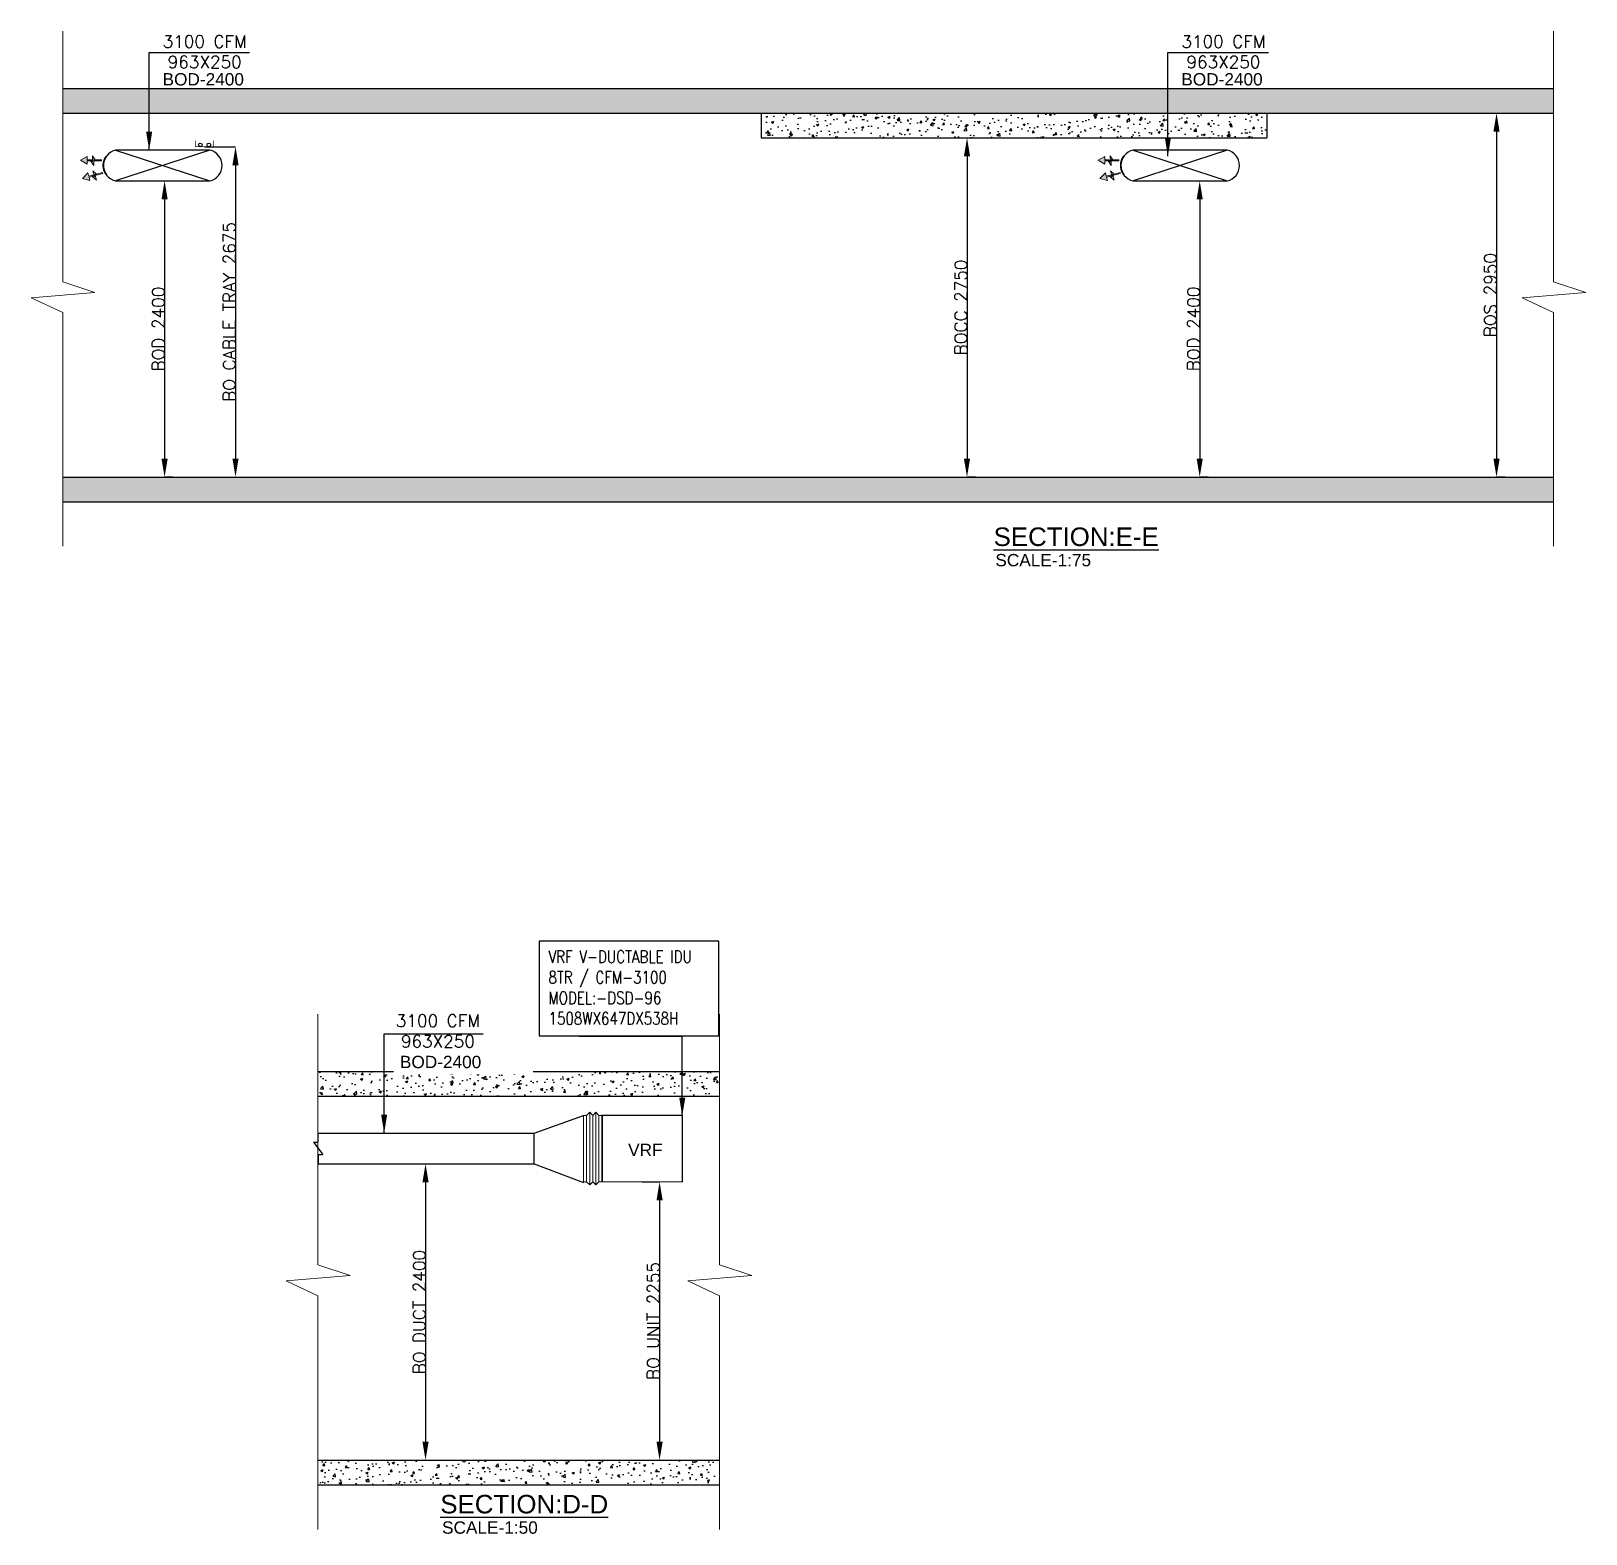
# Model space of a CAD drawing. Header units: millimetres. Extents: x 148480 to 578986, y 39883 to 155062.
# Drawn here: x 221178 to 233786, y 39883 to 52064 of the extents above; entities that cross this region are included whole.
import ezdxf

# ---------------------------------------------------------------- set-up
doc = ezdxf.new("R2010")
doc.units = ezdxf.units.MM
doc.header["$PDMODE"] = 34
doc.header["$PDSIZE"] = -1
for name, color, linetype, lineweight in [('0-1 AC UNIT', 5, 'Continuous', 25), ('AC OA DUCT', 11, 'Continuous', 5), ('COPPER PIPE ', 4, 'Continuous', 30), ('DRAIN PIPE', 76, 'Continuous', 30), ('M-HVAC RETURN AIR DUCT', 1, 'Continuous', 0), ('M-HVAC-EQUIP TEXT', 7, 'Continuous', 0)]:
    doc.layers.add(name, color=color, linetype=linetype, lineweight=lineweight)
for name, color, linetype in [('Ac-text', 7, 'Continuous'), ('CB-AC-SA OVAL DUCT', 6, 'Continuous'), ('Hatch 01_UC', 7, 'Continuous'), ('HVAC-SECTIONS', 7, 'Continuous'), ('M-HVAC ELLIPTICAL DUCT', 6, 'Continuous'), ('M-HVAC VRV PIPE', 4, 'Continuous'), ('M-HVAC-BOF', 6, 'Continuous'), ('M-HVAC-SA DUCT(RECT)', 4, 'Continuous'), ('M-HVAC-TEXT', 7, 'Continuous')]:
    doc.layers.add(name, color=color, linetype=linetype)
doc.styles.add('ARAIL', font='arial.ttf')
doc.styles.add('Arial', font='arial.ttf', dxfattribs={"height": 3})
doc.styles.add('HVAC TEXT', font='Romans.shx', dxfattribs={"width": 0.8, "height": 100})
doc.styles.add('MtX_romans_shx', font='romans.shx')
doc.styles.add('R', font='romans.shx')
doc.styles.add('ROMAND', font='romand__.ttf')
doc.dimstyles.new('Vayucon', dxfattribs={"dimtxt": 200, "dimasz": 150, "dimexe": 0, "dimexo": 0, "dimgap": 9e-05, "dimtad": 1, "dimdec": 0, "dimrnd": 5, "dimzin": 0, "dimdsep": 46, "dimtxsty": 'ROMAND', "dimcen": 90, "dimclrd": 42, "dimclre": 8, "dimclrt": 7, "dimadec": 0, "dimazin": 0, "dimtfac": 1, "dimtdec": 0, "dimtofl": 0, "dimtmove": 1, "dimatfit": 0, "dimfxl": 1, "dimtolj": 1, "dimtzin": 0, "dimarcsym": 0})
pattern_1 = [(50, (-9337.6, -9647.92), (182.18467, -15.93909), [19.05, -209.55]), (355, (-9337.6, -9647.92), (-35.24283, 191.05664), [15.24, -167.64]), (100.451, (-9322.42, -9649.25), (146.9425, 175.11669), [16.19, -178.09]), (46.1842, (-9337.6, -9597.12), (271.07904, -42.04233), [28.575, -314.325]), (96.6356, (-9315, -9600.63), (237.40423, 247.42556), [24.285, -267.135]), (351.184, (-9337.6, -9597.12), (237.4046, 247.42512), [22.86, -251.46]), (21, (-9312.2, -9609.82), (151.61488, -102.26552), [19.05, -209.55]), (326, (-9312.2, -9609.82), (61.80203, 184.18797), [15.24, -167.64]), (71.4514, (-9299.57, -9618.35), (213.41649, 81.92286), [16.19, -178.09]), (37.5, (-9337.6, -9647.925), (3.088603, 84.555039), [0, -165.608, 0, -170.18, 0, -168.275]), (7.5, (-9337.6, -9647.925), (66.819663, 100.180575), [0, -97.028, 0, -161.798, 0, -64.135]), (327.5, (-9394.245, -9647.925), (135.590595, -5.728744), [0, -63.5, 0, -198.12, 0, -262.89]), (317.5, (-9419.65, -9647.92), (148.12918, 25.42649), [0, -82.55, 0, -131.572, 0, -186.69])]

msp = doc.modelspace()

# ---------------------------------------------------------------- texts
at = {"layer": 'Ac-text', "color": 7, "style": 'Arial'}
for s, height, p in [('%%USECTION:E-E', 150, (228982.8, 47890.3)), ('SCALE-1:75', 100, (228996.9, 47725.6)), ('%%USECTION:D-D', 150, (224495.9, 40049)), ('SCALE-1:50', 100, (224510, 39884.2))]:
    msp.add_text(s, height=height, dxfattribs=at).set_placement(p)
at = {"layer": 'M-HVAC-BOF', "color": 6, "lineweight": -2, "char_height": 100, "width": 1028.731, "attachment_point": 1, "style": 'ARAIL'}
for insert in [(222243.5, 51723.2, 1198.1), (230504.7, 51723.2, 1198.1)]:
    msp.add_mtext('BOD-2400', dxfattribs=dict(at, insert=insert))
at = {"layer": 'M-HVAC-EQUIP TEXT', "color": 0, "insert": (225373.5, 44611.1, -2.4), "char_height": 100, "width": 2764.508, "attachment_point": 1, "style": 'HVAC TEXT'}
msp.add_mtext('VRF V-DUCTABLE IDU\\P8TR / CFM-3100\\PMODEL:-DSD-96\\P1508WX647DX538H', dxfattribs=at)
at = {"layer": 'M-HVAC-SA DUCT(RECT)', "color": 0, "linetype": 'Continuous', "insert": (226018.9, 43045.1, -1), "char_height": 100, "width": 179.998, "attachment_point": 1, "style": 'MtX_romans_shx'}
msp.add_mtext('{\\fArial|b0|i0|c0|p0;VRF}', dxfattribs=at)
at = {"layer": 'M-HVAC-TEXT', "color": 7, "char_height": 100, "width": 788.359, "attachment_point": 2, "style": 'R'}
for insert in [(222585.4, 52029.5), (230846.5, 52029.5)]:
    msp.add_mtext('3100 CFM\\P963X250', dxfattribs=dict(at, insert=insert))
at = {"layer": 'M-HVAC-TEXT', "color": 7, "insert": (224476.3, 44092), "char_height": 100, "width": 788.359, "attachment_point": 2, "style": 'R', "bg_fill": 2}
msp.add_mtext('3100 CFM\\P963X250', dxfattribs=at)

# ---------------------------------------------------------------- blocks, each defined once
blk = doc.blocks.new('*D75')
at = {"layer": 'DEFPOINTS', "color": 0, "linetype": 'Continuous', "transparency": 16777216}
for p in [(224280, 42882), (224280, 40480), (224376, 40480)]:
    blk.add_point(p, dxfattribs=at)
at = {"layer": 'HVAC-SECTIONS', "color": 8, "linetype": 'Continuous', "lineweight": -2, "transparency": 16777216}
for p, q in [((224280, 42882), (224376, 42882)), ((224280, 40480), (224376, 40480))]:
    blk.add_line(p, q, dxfattribs=at)
at = {"layer": 'HVAC-SECTIONS', "color": 24, "linetype": 'Continuous', "lineweight": -2, "transparency": 16777216}
blk.add_line((224376, 42732), (224376, 40630), dxfattribs=at)
at = {"layer": 'HVAC-SECTIONS', "color": 24, "linetype": 'Continuous', "transparency": 16777216}
for points in [[(224401, 42732), (224351, 42732), (224376, 42882)], [(224351, 40630), (224401, 40630), (224376, 40480)]]:
    blk.add_solid(points, dxfattribs=at)
at = {"layer": 'HVAC-SECTIONS', "color": 7, "linetype": 'Continuous', "transparency": 16777216, "insert": (224326, 41681), "char_height": 200, "attachment_point": 5, "rotation": 90, "style": 'ROMAND'}
blk.add_mtext('\\A1;\\H0.5x;BO DUCT 2400', dxfattribs=at)
blk = doc.blocks.new('*D76')
at = {"layer": 'DEFPOINTS', "color": 0, "linetype": 'Continuous', "transparency": 16777216}
for p in [(226133, 42737), (226133, 40480), (226274, 40480)]:
    blk.add_point(p, dxfattribs=at)
at = {"layer": 'HVAC-SECTIONS', "color": 8, "linetype": 'Continuous', "lineweight": -2, "transparency": 16777216}
for p, q in [((226133, 42737), (226274, 42737)), ((226133, 40480), (226274, 40480))]:
    blk.add_line(p, q, dxfattribs=at)
at = {"layer": 'HVAC-SECTIONS', "color": 24, "linetype": 'Continuous', "lineweight": -2, "transparency": 16777216}
blk.add_line((226274, 42587), (226274, 40630), dxfattribs=at)
at = {"layer": 'HVAC-SECTIONS', "color": 24, "linetype": 'Continuous', "transparency": 16777216}
for points in [[(226299, 42587), (226249, 42587), (226274, 42737)], [(226249, 40630), (226299, 40630), (226274, 40480)]]:
    blk.add_solid(points, dxfattribs=at)
at = {"layer": 'HVAC-SECTIONS', "color": 7, "linetype": 'Continuous', "transparency": 16777216, "insert": (226224, 41609), "char_height": 200, "attachment_point": 5, "rotation": 90, "style": 'ROMAND'}
blk.add_mtext('\\A1;\\H0.5x;BO UNIT 2255', dxfattribs=at)
blk = doc.blocks.new('12')
h = blk.add_hatch(color=20)
h.set_gradient(color1=(0, 255, 0), one_color=1, tint=1, name='INVCURVED')
h.paths.add_polyline_path([(36, -115), (6, -115), (6, -145), (49, -174), (-7, -174), (6, -183), (6, -244), (-4, -244), (-4, -188), (-39, -164), (16, -164), (-4, -150), (-4, -115), (-34, -115), (1, -55)])
at = {"color": 3}
blk.add_lwpolyline([(-4, -244), (6, -244), (6, -183), (-7, -174), (49, -174), (6, -145), (6, -115), (36, -115), (1, -55), (-34, -115), (-4, -115), (-4, -150), (16, -164), (-39, -164), (-4, -188)], close=True, dxfattribs=at)
blk = doc.blocks.new('*D92')
at = {"layer": 'DEFPOINTS', "color": 0, "linetype": 'Continuous', "transparency": 16777216}
for p in [(222020, 50849), (222260, 48449), (222328, 48449)]:
    blk.add_point(p, dxfattribs=at)
at = {"layer": 'HVAC-SECTIONS', "color": 8, "linetype": 'Continuous', "lineweight": -2, "transparency": 16777216}
for p, q in [((222020, 50849), (222260, 50849)), ((222328, 48449), (222260, 48449))]:
    blk.add_line(p, q, dxfattribs=at)
at = {"layer": 'HVAC-SECTIONS', "color": 24, "linetype": 'Continuous', "lineweight": -2, "transparency": 16777216}
blk.add_line((222260, 50699), (222260, 48599), dxfattribs=at)
at = {"layer": 'HVAC-SECTIONS', "color": 24, "linetype": 'Continuous', "transparency": 16777216}
for points in [[(222285, 50699), (222235, 50699), (222260, 50849)], [(222235, 48599), (222285, 48599), (222260, 48449)]]:
    blk.add_solid(points, dxfattribs=at)
at = {"layer": 'HVAC-SECTIONS', "color": 7, "linetype": 'Continuous', "transparency": 16777216, "insert": (222210, 49649), "char_height": 200, "attachment_point": 5, "rotation": 90, "style": 'ROMAND'}
blk.add_mtext('\\A1;\\H0.50073x;BOD 2400', dxfattribs=at)
blk = doc.blocks.new('*D93')
at = {"layer": 'DEFPOINTS', "color": 0, "linetype": 'Continuous', "transparency": 16777216}
for p in [(230414, 50849), (230654, 48449), (230723, 48449)]:
    blk.add_point(p, dxfattribs=at)
at = {"layer": 'HVAC-SECTIONS', "color": 8, "linetype": 'Continuous', "lineweight": -2, "transparency": 16777216}
for p, q in [((230414, 50849), (230654, 50849)), ((230723, 48449), (230654, 48449))]:
    blk.add_line(p, q, dxfattribs=at)
at = {"layer": 'HVAC-SECTIONS', "color": 24, "linetype": 'Continuous', "lineweight": -2, "transparency": 16777216}
blk.add_line((230654, 50699), (230654, 48599), dxfattribs=at)
at = {"layer": 'HVAC-SECTIONS', "color": 24, "linetype": 'Continuous', "transparency": 16777216}
for points in [[(230679, 50699), (230629, 50699), (230654, 50849)], [(230629, 48599), (230679, 48599), (230654, 48449)]]:
    blk.add_solid(points, dxfattribs=at)
at = {"layer": 'HVAC-SECTIONS', "color": 7, "linetype": 'Continuous', "transparency": 16777216, "insert": (230604, 49649), "char_height": 200, "attachment_point": 5, "rotation": 90, "style": 'ROMAND'}
blk.add_mtext('\\A1;\\H0.5x;\\Q1;BOD 2400', dxfattribs=at)
blk = doc.blocks.new('*D94')
at = {"layer": 'DEFPOINTS', "color": 0, "linetype": 'Continuous', "transparency": 16777216}
for p in [(232821, 51399), (233061, 48449), (233130, 48449)]:
    blk.add_point(p, dxfattribs=at)
at = {"layer": 'HVAC-SECTIONS', "color": 8, "linetype": 'Continuous', "lineweight": -2, "transparency": 16777216}
for p, q in [((232821, 51399), (233061, 51399)), ((233130, 48449), (233061, 48449))]:
    blk.add_line(p, q, dxfattribs=at)
at = {"layer": 'HVAC-SECTIONS', "color": 24, "linetype": 'Continuous', "lineweight": -2, "transparency": 16777216}
blk.add_line((233061, 51249), (233061, 48599), dxfattribs=at)
at = {"layer": 'HVAC-SECTIONS', "color": 24, "linetype": 'Continuous', "transparency": 16777216}
for points in [[(233086, 51249), (233036, 51249), (233061, 51399)], [(233036, 48599), (233086, 48599), (233061, 48449)]]:
    blk.add_solid(points, dxfattribs=at)
at = {"layer": 'HVAC-SECTIONS', "color": 7, "linetype": 'Continuous', "transparency": 16777216, "insert": (233011, 49924), "char_height": 200, "attachment_point": 5, "rotation": 90, "style": 'ROMAND'}
blk.add_mtext('\\A1;\\H0.5x;BOS 2950', dxfattribs=at)
blk = doc.blocks.new('*D95')
at = {"layer": 'DEFPOINTS', "color": 0, "linetype": 'Continuous', "transparency": 16777216}
for p in [(228527, 51199), (228767, 48449), (228836, 48449)]:
    blk.add_point(p, dxfattribs=at)
at = {"layer": 'HVAC-SECTIONS', "color": 8, "linetype": 'Continuous', "lineweight": -2, "transparency": 16777216}
for p, q in [((228527, 51199), (228767, 51199)), ((228836, 48449), (228767, 48449))]:
    blk.add_line(p, q, dxfattribs=at)
at = {"layer": 'HVAC-SECTIONS', "color": 24, "linetype": 'Continuous', "lineweight": -2, "transparency": 16777216}
blk.add_line((228767, 51049), (228767, 48599), dxfattribs=at)
at = {"layer": 'HVAC-SECTIONS', "color": 24, "linetype": 'Continuous', "transparency": 16777216}
for points in [[(228792, 51049), (228742, 51049), (228767, 51199)], [(228742, 48599), (228792, 48599), (228767, 48449)]]:
    blk.add_solid(points, dxfattribs=at)
at = {"layer": 'HVAC-SECTIONS', "color": 7, "linetype": 'Continuous', "transparency": 16777216, "insert": (228717, 49824), "char_height": 200, "attachment_point": 5, "rotation": 90, "style": 'ROMAND'}
blk.add_mtext('\\A1;\\H0.5x;BOCC 2750', dxfattribs=at)
blk = doc.blocks.new('*D133')
at = {"layer": 'DEFPOINTS', "color": 0, "linetype": 'Continuous', "transparency": 16777216}
for p in [(222584, 51127), (222584, 48449), (222835, 48449)]:
    blk.add_point(p, dxfattribs=at)
at = {"layer": 'HVAC-SECTIONS', "color": 8, "linetype": 'Continuous', "lineweight": -2, "transparency": 16777216}
for p, q in [((222584, 51127), (222835, 51127)), ((222584, 48449), (222835, 48449))]:
    blk.add_line(p, q, dxfattribs=at)
at = {"layer": 'HVAC-SECTIONS', "color": 24, "linetype": 'Continuous', "lineweight": -2, "transparency": 16777216}
blk.add_line((222835, 50977), (222835, 48599), dxfattribs=at)
at = {"layer": 'HVAC-SECTIONS', "color": 24, "linetype": 'Continuous', "transparency": 16777216}
for points in [[(222860, 50977), (222810, 50977), (222835, 51127)], [(222810, 48599), (222860, 48599), (222835, 48449)]]:
    blk.add_solid(points, dxfattribs=at)
at = {"layer": 'HVAC-SECTIONS', "color": 7, "linetype": 'Continuous', "transparency": 16777216, "insert": (222785, 49788), "char_height": 200, "attachment_point": 5, "rotation": 90, "style": 'ROMAND'}
blk.add_mtext('\\A1;\\H0.5x;BO CABLE TRAY 2675', dxfattribs=at)

# ---------------------------------------------------------------- dimensions: what is measured, and where the dimension line sits
at = {"layer": 'HVAC-SECTIONS', "color": 24, "linetype": 'Continuous'}
for base, p1, p2, text, override, picture, middle in [((233061.3, 48449.1), (232821.1, 51399.1), (233129.8, 48449.1, 9.3), '\\H0.5x;BOS <>', {"dimtxsty": 'ROMAND', "dimclrd": 24}, '*D94', (233011.3, 49924.1)), ((228767, 48449.1), (228526.8, 51199.1), (228835.6, 48449.1, 9.3), '\\H0.5x;BOCC <>', {"dimtxsty": 'ROMAND', "dimclrd": 24}, '*D95', (228717, 49824.1)), ((222835.1817, 48449.1467), (222584.0594, 51126.5858), (222584.0594, 48449.1467), '\\H0.5x;BO CABLE TRAY <>', {"dimtxsty": 'ROMAND', "dimclrd": 24}, '*D133', (222785.1816, 49787.8663)), ((222259.8, 48449.1), (222019.6, 50849.1), (222328.4, 48449.1, 9.3), '\\H0.50073x;BOD <>', {"dimtxsty": 'ROMAND', "dimclrd": 24}, '*D92', (222209.7, 49649.1)), ((230654.1, 48449.1), (230413.9, 50849.1), (230722.7, 48449.1, 9.3), '\\H0.5x;\\Q1;BOD <>', {"dimtxsty": 'ROMAND', "dimclrd": 24}, '*D93', (230604.1, 49649.1)), ((224375.8, 40480.4), (224280.3, 42881.8), (224280.3, 40480.4), '\\H0.5x;BO DUCT <>', {"dimclrd": 24}, '*D75', (224325.8, 41681.1)), ((226274.2, 40480.4), (226132.9, 42736.8), (226132.9, 40480.4), '\\H0.5x;BO UNIT <>', {"dimclrd": 24}, '*D76', (226224.2, 41608.6))]:
    dim = msp.add_linear_dim(base=base, p1=p1, p2=p2, angle=90, text=text, dimstyle='Vayucon', override=override, dxfattribs=at)
    dim.commit()
    dim.dimension.update_dxf_attribs({"geometry": picture, "text_midpoint": middle})

# ---------------------------------------------------------------- hatches: boundary and pattern name
at = {"layer": 'Hatch 01_UC', "linetype": 'Continuous', "true_color": 0x636466}
h = msp.add_hatch(dxfattribs=at)
h.set_pattern_fill('AR-CONC', color=251)
h.set_pattern_definition(pattern_1)
h.paths.add_polyline_path([(221434, 51399.1), (233524.3, 51399.1), (233524.3, 51599.1), (221434, 51599.1)])
h = msp.add_hatch(dxfattribs=at)
h.set_pattern_fill('AR-CONC', color=251)
h.set_pattern_definition(pattern_1)
h.paths.add_polyline_path([(227096.8, 51199.1), (231198.1, 51199.1), (231198.1, 51399.1), (227096.8, 51399.1)])
h = msp.add_hatch(dxfattribs=at)
h.set_pattern_fill('AR-CONC', color=251)
h.set_pattern_definition([(50, (-9337.6, -9647.92), (182.18467, -15.93909), [19.05, -209.55]), (355, (-9337.6, -9647.92), (-35.24283, 191.05664), [15.24, -167.64]), (100.451, (-9322.42, -9649.25), (146.9425, 175.11669), [16.19, -178.09]), (46.1842, (-9337.6, -9597.12), (271.07904, -42.04233), [28.575, -314.325]), (96.6356, (-9315, -9600.63), (237.40423, 247.42556), [24.285, -267.135]), (351.184, (-9337.6, -9597.12), (237.4046, 247.42512), [22.86, -251.46]), (21, (-9312.2, -9609.82), (151.61488, -102.26552), [19.05, -209.55]), (326, (-9312.2, -9609.82), (61.80203, 184.18797), [15.24, -167.64]), (71.4514, (-9299.57, -9618.35), (213.41649, 81.92286), [16.19, -178.09]), (37.5, (-9337.6, -9647.925), (3.088603, 84.555039), [0, -165.608, 0, -170.18, 0, -168.275]), (7.5, (-9337.6, -9647.925), (66.819663, 100.180575), [0, -97.028, 0, -161.798, 0, -64.135]), (327.5, (-9394.245, -9647.925), (135.590595, -5.728744), [0, -63.5, 0, -198.12, 0, -262.89]), (317.5, (-9419.65, -9647.92), (148.12918, 25.42649), [0, -82.55, 0, -131.572, 0, -186.69])])
h.paths.add_polyline_path([(233524.3, 48449.1), (221434, 48449.1), (221434, 48249.1), (233524.3, 48249.1)])
h = msp.add_hatch(dxfattribs=at)
h.set_pattern_fill('AR-CONC', color=251)
h.set_pattern_definition([(50, (4435.7, -45658.2), (182.18467, -15.93909), [19.05, -209.55]), (355, (4435.7, -45658.2), (-35.24283, 191.05664), [15.24, -167.64]), (100.451, (4450.89, -45659.53), (146.9425, 175.11669), [16.19, -178.09]), (46.1842, (4435.7, -45607.4), (271.07904, -42.04233), [28.575, -314.325]), (96.6356, (4458.3, -45610.9), (237.40423, 247.42556), [24.285, -267.135]), (351.184, (4435.7, -45607.4), (237.4046, 247.42512), [22.86, -251.46]), (21, (4461.1, -45620.1), (151.61488, -102.26552), [19.05, -209.55]), (326, (4461.1, -45620.1), (61.80203, 184.18797), [15.24, -167.64]), (71.4514, (4473.74, -45628.62), (213.41649, 81.92286), [16.19, -178.09]), (37.5, (4435.7, -45658.2), (3.088603, 84.555039), [0, -165.608, 0, -170.18, 0, -168.275]), (7.5, (4435.7, -45658.2), (66.819663, 100.180575), [0, -97.028, 0, -161.798, 0, -64.135]), (327.5, (4379.06, -45658.2), (135.590595, -5.728744), [0, -63.5, 0, -198.12, 0, -262.89]), (317.5, (4353.66, -45658.2), (148.12918, 25.42649), [0, -82.55, 0, -131.572, 0, -186.69])])
h.paths.add_polyline_path([(223505, 43430.4), (223505, 43630.4), (226760.1, 43630.4), (226760.1, 43430.4)])
h = msp.add_hatch(dxfattribs=at)
h.set_pattern_fill('AR-CONC', color=251)
h.set_pattern_definition([(50, (4435.7, -45658.2), (182.18467, -15.93909), [19.05, -209.55]), (355, (4435.7, -45658.2), (-35.24283, 191.05664), [15.24, -167.64]), (100.451, (4450.89, -45659.53), (146.9425, 175.11669), [16.19, -178.09]), (46.1842, (4435.7, -45607.4), (271.07904, -42.04233), [28.575, -314.325]), (96.6356, (4458.3, -45610.9), (237.40423, 247.42556), [24.285, -267.135]), (351.184, (4435.7, -45607.4), (237.4046, 247.42512), [22.86, -251.46]), (21, (4461.1, -45620.1), (151.61488, -102.26552), [19.05, -209.55]), (326, (4461.1, -45620.1), (61.80203, 184.18797), [15.24, -167.64]), (71.4514, (4473.74, -45628.62), (213.41649, 81.92286), [16.19, -178.09]), (37.5, (4435.7, -45658.2), (3.088603, 84.555039), [0, -165.608, 0, -170.18, 0, -168.275]), (7.5, (4435.7, -45658.2), (66.819663, 100.180575), [0, -97.028, 0, -161.798, 0, -64.135]), (327.5, (4379.06, -45658.2), (135.590595, -5.728744), [0, -63.5, 0, -198.12, 0, -262.89]), (317.5, (4353.66, -45658.2), (148.12918, 25.42649), [0, -82.55, 0, -131.572, 0, -186.69])])
h.paths.add_polyline_path([(223505, 40280.4), (226760.1, 40280.4), (226760.1, 40480.4), (223505, 40480.4)])

# ---------------------------------------------------------------- linework, layer by layer
at = {"layer": '0-1 AC UNIT', "color": 30, "lineweight": 0}
for p, q in [((225657.9, 42736.8), (225657.9, 43274.8)), ((225657.9, 43274.8), (225682.9, 43274.8)), ((225807.9, 43274.8), (225782.7, 43274.8)), ((225657.9, 42736.8), (225682.9, 42736.8)), ((225807.9, 42736.8), (225782.7, 42736.8))]:
    msp.add_line(p, q, dxfattribs=at)
at = {"layer": '0-1 AC UNIT', "color": 252, "lineweight": 0}
for p, q in [((225682.7, 43274.8), (225707.7, 43299.8)), ((225682.7, 42736.8), (225682.7, 43274.8)), ((225707.7, 42711.8), (225707.7, 43299.8)), ((225732.7, 43274.8), (225707.7, 43299.8)), ((225732.7, 43274.8), (225757.7, 43299.8)), ((225732.7, 42736.8), (225732.7, 43274.8)), ((225757.7, 42711.8), (225757.7, 43299.8)), ((225782.7, 43274.8), (225757.7, 43299.8)), ((225782.7, 42736.8), (225782.7, 43274.8)), ((225682.7, 42736.8), (225707.7, 42711.8)), ((225732.7, 42736.8), (225707.7, 42711.8)), ((225732.7, 42736.8), (225757.7, 42711.8)), ((225782.7, 42736.8), (225757.7, 42711.8))]:
    msp.add_line(p, q, dxfattribs=at)
at = {"layer": 'CB-AC-SA OVAL DUCT', "color": 3, "const_width": 15}
for points in [[(221788.3, 50900.1, -0.3333333), (221788.3, 51050.1)], [(230039.1, 50900.1, -0.3333333), (230039.1, 51050.1)]]:
    msp.add_lwpolyline(points, format="xyb", dxfattribs=at)
at = {"layer": 'COPPER PIPE ', "color": 4, "linetype": 'Continuous'}
msp.add_circle((222619, 51141.6, -9.1), 15, dxfattribs=at)
at = {"layer": 'DRAIN PIPE', "color": 76, "linetype": 'Continuous'}
msp.add_circle((222549.8, 51141.6), 15, dxfattribs=at)
at = {"layer": 'Hatch 01_UC', "color": 251, "linetype": 'Continuous', "true_color": 0x636466}
for p, q in [((221434, 51599.1), (233524.3, 51599.1)), ((221434, 51399.1), (233524.3, 51399.1)), ((227096.8, 51399.1), (227096.8, 51199.1)), ((231198.1, 51399.1), (231198.1, 51199.1)), ((227096.8, 51199.1), (231198.1, 51199.1)), ((221434, 48449.1), (233524.3, 48449.1)), ((221434, 48249.1), (233524.3, 48249.1)), ((223505, 43630.4), (226760.1, 43630.4)), ((223505, 43430.4), (226760.1, 43430.4)), ((223505, 40480.4), (226760.1, 40480.4)), ((223505, 40280.4), (226760.1, 40280.4))]:
    msp.add_line(p, q, dxfattribs=at)
at = {"layer": 'HVAC-SECTIONS', "color": 6, "linetype": 'Continuous'}
for p, q in [((225807.9, 43274.8), (225807.9, 42736.8)), ((223505, 43131.8), (225257.9, 43131.8)), ((225257.9, 42881.8), (225257.9, 43131.8)), ((223505, 42881.8), (225257.9, 42881.8))]:
    msp.add_line(p, q, dxfattribs=at)
at = {"layer": 'HVAC-SECTIONS', "color": 5, "linetype": 'Continuous', "const_width": 10}
msp.add_lwpolyline([(225807.9, 43274.8), (225807.9, 42736.8), (226457.9, 42736.8), (226457.9, 43274.8)], close=True, dxfattribs=at)
at = {"layer": 'M-HVAC ELLIPTICAL DUCT', "linetype": 'Continuous'}
for p, q in [((221863.3, 51099.1), (222626.3, 50849.1)), ((222626.3, 51099.1), (221863.3, 50849.1)), ((230114.1, 51099.1), (230877.1, 50849.1)), ((230877.1, 51099.1), (230114.1, 50849.1)), ((225257.9, 43131.8), (225657.9, 43274.8)), ((223505, 43056.8), (223505, 43131.8)), ((223467.5, 43056.8), (223542.5, 42956.8)), ((223467.5, 43056.8), (223505, 43056.8)), ((223505, 42956.8), (223542.5, 42956.8)), ((223505, 42956.8), (223505, 42881.8)), ((225257.9, 42881.8), (225657.9, 42731.8))]:
    msp.add_line(p, q, dxfattribs=at)
for points in [[(222626.3, 51099.1), (221863.3, 51099.1)], [(230877.1, 51099.1), (230114.1, 51099.1)], [(221863.3, 50849.1), (222626.3, 50849.1)], [(230114.1, 50849.1), (230877.1, 50849.1)]]:
    msp.add_lwpolyline(points, dxfattribs=at)
at = {"layer": 'M-HVAC ELLIPTICAL DUCT', "color": 7, "linetype": 'Continuous', "elevation": -2.4}
msp.add_lwpolyline([(225298, 44686.5), (225298, 43919.5), (226754.7, 43919.5), (226754.7, 44686.5)], close=True, dxfattribs=at)
at = {"layer": 'M-HVAC ELLIPTICAL DUCT', "linetype": 'Continuous'}
for centre, start, end in [((221891.4, 50974.1), 102.68038, 257.31962), ((222598.2, 50974.1), 282.68038, 77.31962), ((230142.3, 50974.1), 102.68038, 257.31962), ((230849, 50974.1), 282.68038, 77.31962)]:
    msp.add_arc(centre, 128.1, start, end, dxfattribs=at)
at = {"layer": 'M-HVAC RETURN AIR DUCT', "color": 8}
for points in [[(221434, 47887.7), (221434, 49782), (221177.5, 49902.9), (221695.4, 49945.4), (221434, 50031.6), (221434, 52063.8)], [(233524.3, 47887.7), (233524.3, 49782), (233267.9, 49902.9), (233785.7, 49945.4), (233524.3, 50031.6), (233524.3, 52063.8)], [(223502.5, 39918.9), (223502.5, 41813.3), (223246.1, 41934.2), (223763.9, 41976.6), (223502.5, 42062.9), (223502.5, 44095)], [(226760.1, 39919.1), (226760.1, 41813.5), (226503.7, 41934.4), (227021.5, 41976.8), (226760.1, 42063.1), (226760.1, 44095.2)]]:
    msp.add_lwpolyline(points, dxfattribs=at)
at = {"layer": 'M-HVAC VRV PIPE', "color": 200, "linetype": 'Continuous', "const_width": 5}
msp.add_lwpolyline([(222509.1, 51176.6), (222509.1, 51126.6), (222659.1, 51126.6), (222659.1, 51176.6)], dxfattribs=at)

# ---------------------------------------------------------------- block references
at = {"layer": 'AC OA DUCT'}
for p, xscale, yscale, zscale, rotation in [((221529.1, 51017.8), -0.8999999999999999, 0.8999999999999999, 0.8999999999999999, 89.9999999999998), ((221545.9, 50857.8), -0.9, 0.9, 0.9, 104.9999999999999), ((229779.9, 51017.8), -0.8999999999999999, 0.8999999999999999, 0.8999999999999999, 89.99999999999979), ((229796.7, 50857.8), -0.9, 0.9, 0.9, 104.9999999999999)]:
    msp.add_blockref('12', p, dxfattribs=dict(at, xscale=xscale, yscale=yscale, zscale=zscale, rotation=rotation))

msp.set_redraw_order([(e.dxf.handle, doc.entitydb.next_handle()) for e in msp.query("TEXT MTEXT ATTDEF DIMENSION ARC_DIMENSION")])  # texts and dimensions are drawn at this point

# ---------------------------------------------------------------- leaders
at = {"layer": 'HVAC-SECTIONS', "color": 0, "linetype": 'Continuous'}
msp.add_leader([(226457.9, 43269.8), (226457.9, 43915), (225622.5, 43915)], dimstyle='Vayucon', override={"dimgap": 9e-05, "dimtad": 0}, dxfattribs=at)
at = {"layer": 'M-HVAC ELLIPTICAL DUCT', "color": 0, "linetype": 'Continuous'}
for points in [[(222134.9, 51099.1), (222134.9, 51891), (222949.6, 51891)], [(230396, 51049.1), (230396, 51891), (231210.7, 51891)]]:
    msp.add_leader(points, dimstyle='Vayucon', dxfattribs=at)

# ---------------------------------------------------------------- next in the draw order: texts
at = {"layer": 'M-HVAC-BOF', "color": 6, "lineweight": -2, "insert": (224168.2, 43757.9, 1198.1), "char_height": 100, "width": 1028.731, "attachment_point": 1, "style": 'ARAIL', "bg_fill": 2}
msp.add_mtext('BOD-2400', dxfattribs=at)

# ---------------------------------------------------------------- next in the draw order: leaders
at = {"layer": 'M-HVAC ELLIPTICAL DUCT', "linetype": 'Continuous'}
msp.add_leader([(224040.5, 43131.8), (224040.5, 43936.1), (224843.5, 43936.1)], dimstyle='Vayucon', dxfattribs=at)

doc.saveas('drawing.dxf')
